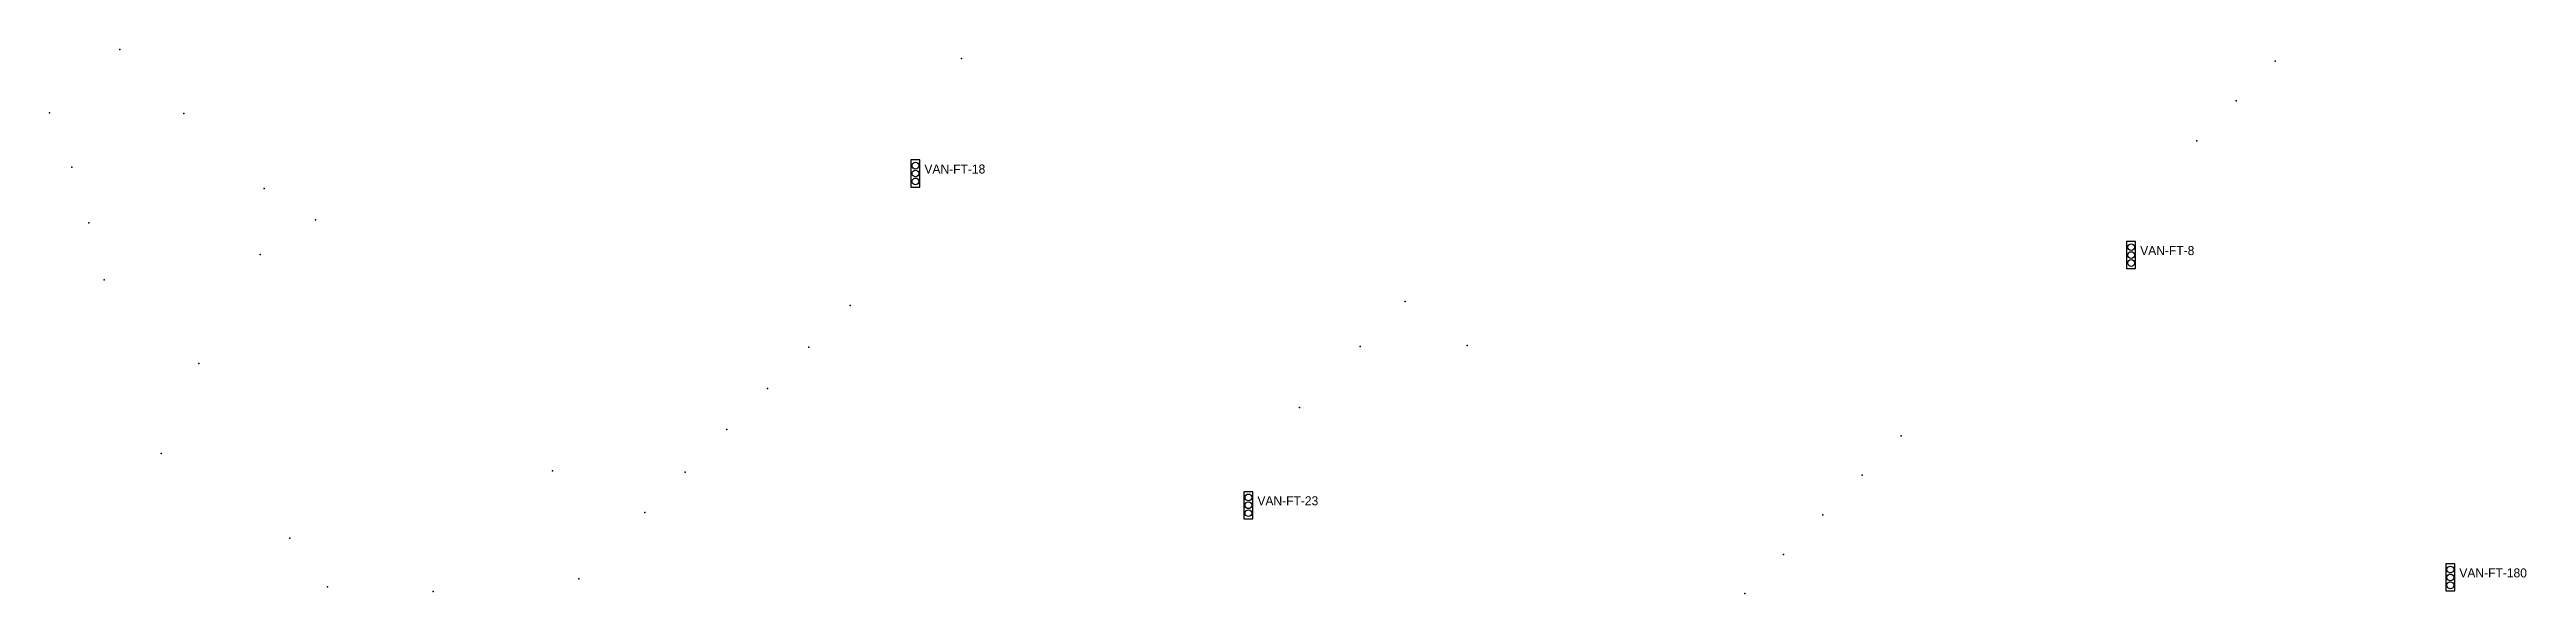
# Model space of a CAD drawing. Header units: inches. Extents: x 486474 to 494239, y 5455982 to 5460069.
# Drawn here: x 490876 to 491426, y 5458863 to 5458984 of the extents above; entities that cross this region are included whole.
import ezdxf

# ---------------------------------------------------------------- set-up
doc = ezdxf.new("R2010")
doc.units = ezdxf.units.IN
doc.header["$MEASUREMENT"] = 0
doc.layers.add('Parking Meters', color=10, linetype='Continuous')
doc.layers.add('Traffic Signals', color=10, linetype='Continuous')

msp = doc.modelspace()

# ---------------------------------------------------------------- texts
at = {"layer": 'Traffic Signals', "color": 1}
for s, p in [('VAN-FT-18', (491070.5, 5458956.45)), ('VAN-FT-8', (491340.46, 5458938.35)), ('VAN-FT-23', (491144.44, 5458882.82)), ('VAN-FT-180', (491411.33, 5458866.81))]:
    msp.add_text(s, height=2, dxfattribs=at).set_placement(p)

# ---------------------------------------------------------------- linework, layer by layer
at = {"layer": 'Parking Meters', "color": 7}
for p in [(490891.88, 5458983.96), (490891.88, 5458983.96), (491078.76, 5458981.96), (491370.47, 5458981.36), (491370.47, 5458981.36), (490876.24, 5458969.93), (490876.24, 5458969.93), (491361.76, 5458972.55), (491361.76, 5458972.55), (490906.07, 5458969.77), (491353.03, 5458963.74), (491353.03, 5458963.74), (490881.17, 5458957.85), (490881.17, 5458957.85), (490923.92, 5458953.11), (490884.98, 5458945.5), (490884.98, 5458945.5), (490935.29, 5458946.2), (490935.29, 5458946.2), (490923.03, 5458938.47), (490923.03, 5458938.47), (490888.38, 5458932.88), (491054.03, 5458927.15), (491054.03, 5458927.15), (491177.24, 5458928.03), (491177.24, 5458928.03), (491044.82, 5458917.89), (491044.82, 5458917.89), (491167.26, 5458918.08), (491167.26, 5458918.08), (491191.02, 5458918.27), (490909.36, 5458914.31), (490909.36, 5458914.31), (491035.67, 5458908.73), (491035.67, 5458908.73), (491153.81, 5458904.5), (491026.65, 5458899.64), (491026.65, 5458899.64), (490901.02, 5458894.3), (490901.02, 5458894.3), (491287.42, 5458898.24), (491287.42, 5458898.24), (490987.89, 5458890.43), (490987.89, 5458890.43), (491017.39, 5458890.16), (491017.39, 5458890.16), (491278.76, 5458889.48), (491278.76, 5458889.48), (491008.44, 5458881.18), (491008.44, 5458881.18), (491270.03, 5458880.73), (491270.03, 5458880.73), (490929.63, 5458875.53), (491261.27, 5458871.86), (491261.27, 5458871.86), (490993.74, 5458866.47), (490937.99, 5458864.71), (490937.99, 5458864.71), (490961.42, 5458863.7), (491252.71, 5458863.25), (491252.71, 5458863.25)]:
    msp.add_point(p, dxfattribs=at)
at = {"layer": 'Traffic Signals', "color": 1}
for points in [[(491067.5, 5458953.45), (491069.5, 5458953.45), (491069.5, 5458959.45), (491067.5, 5458959.45)], [(491337.46, 5458935.35), (491339.46, 5458935.35), (491339.46, 5458941.35), (491337.46, 5458941.35)], [(491141.44, 5458879.82), (491143.44, 5458879.82), (491143.44, 5458885.82), (491141.44, 5458885.82)], [(491408.33, 5458863.81), (491410.33, 5458863.81), (491410.33, 5458869.81), (491408.33, 5458869.81)]]:
    msp.add_lwpolyline(points, close=True, dxfattribs=at)
for centre in [(491068.5, 5458958.2), (491068.5, 5458956.45), (491068.5, 5458954.7), (491338.46, 5458940.1), (491338.46, 5458938.35), (491338.46, 5458936.6), (491142.44, 5458884.57), (491142.44, 5458882.82), (491142.44, 5458881.07), (491409.33, 5458868.56), (491409.33, 5458866.81), (491409.33, 5458865.06)]:
    msp.add_circle(centre, 0.75, dxfattribs=at)

msp.set_redraw_order([(e.dxf.handle, doc.entitydb.next_handle()) for e in msp.query("TEXT MTEXT ATTDEF DIMENSION ARC_DIMENSION")])  # texts and dimensions are drawn at this point

doc.saveas('drawing.dxf')
